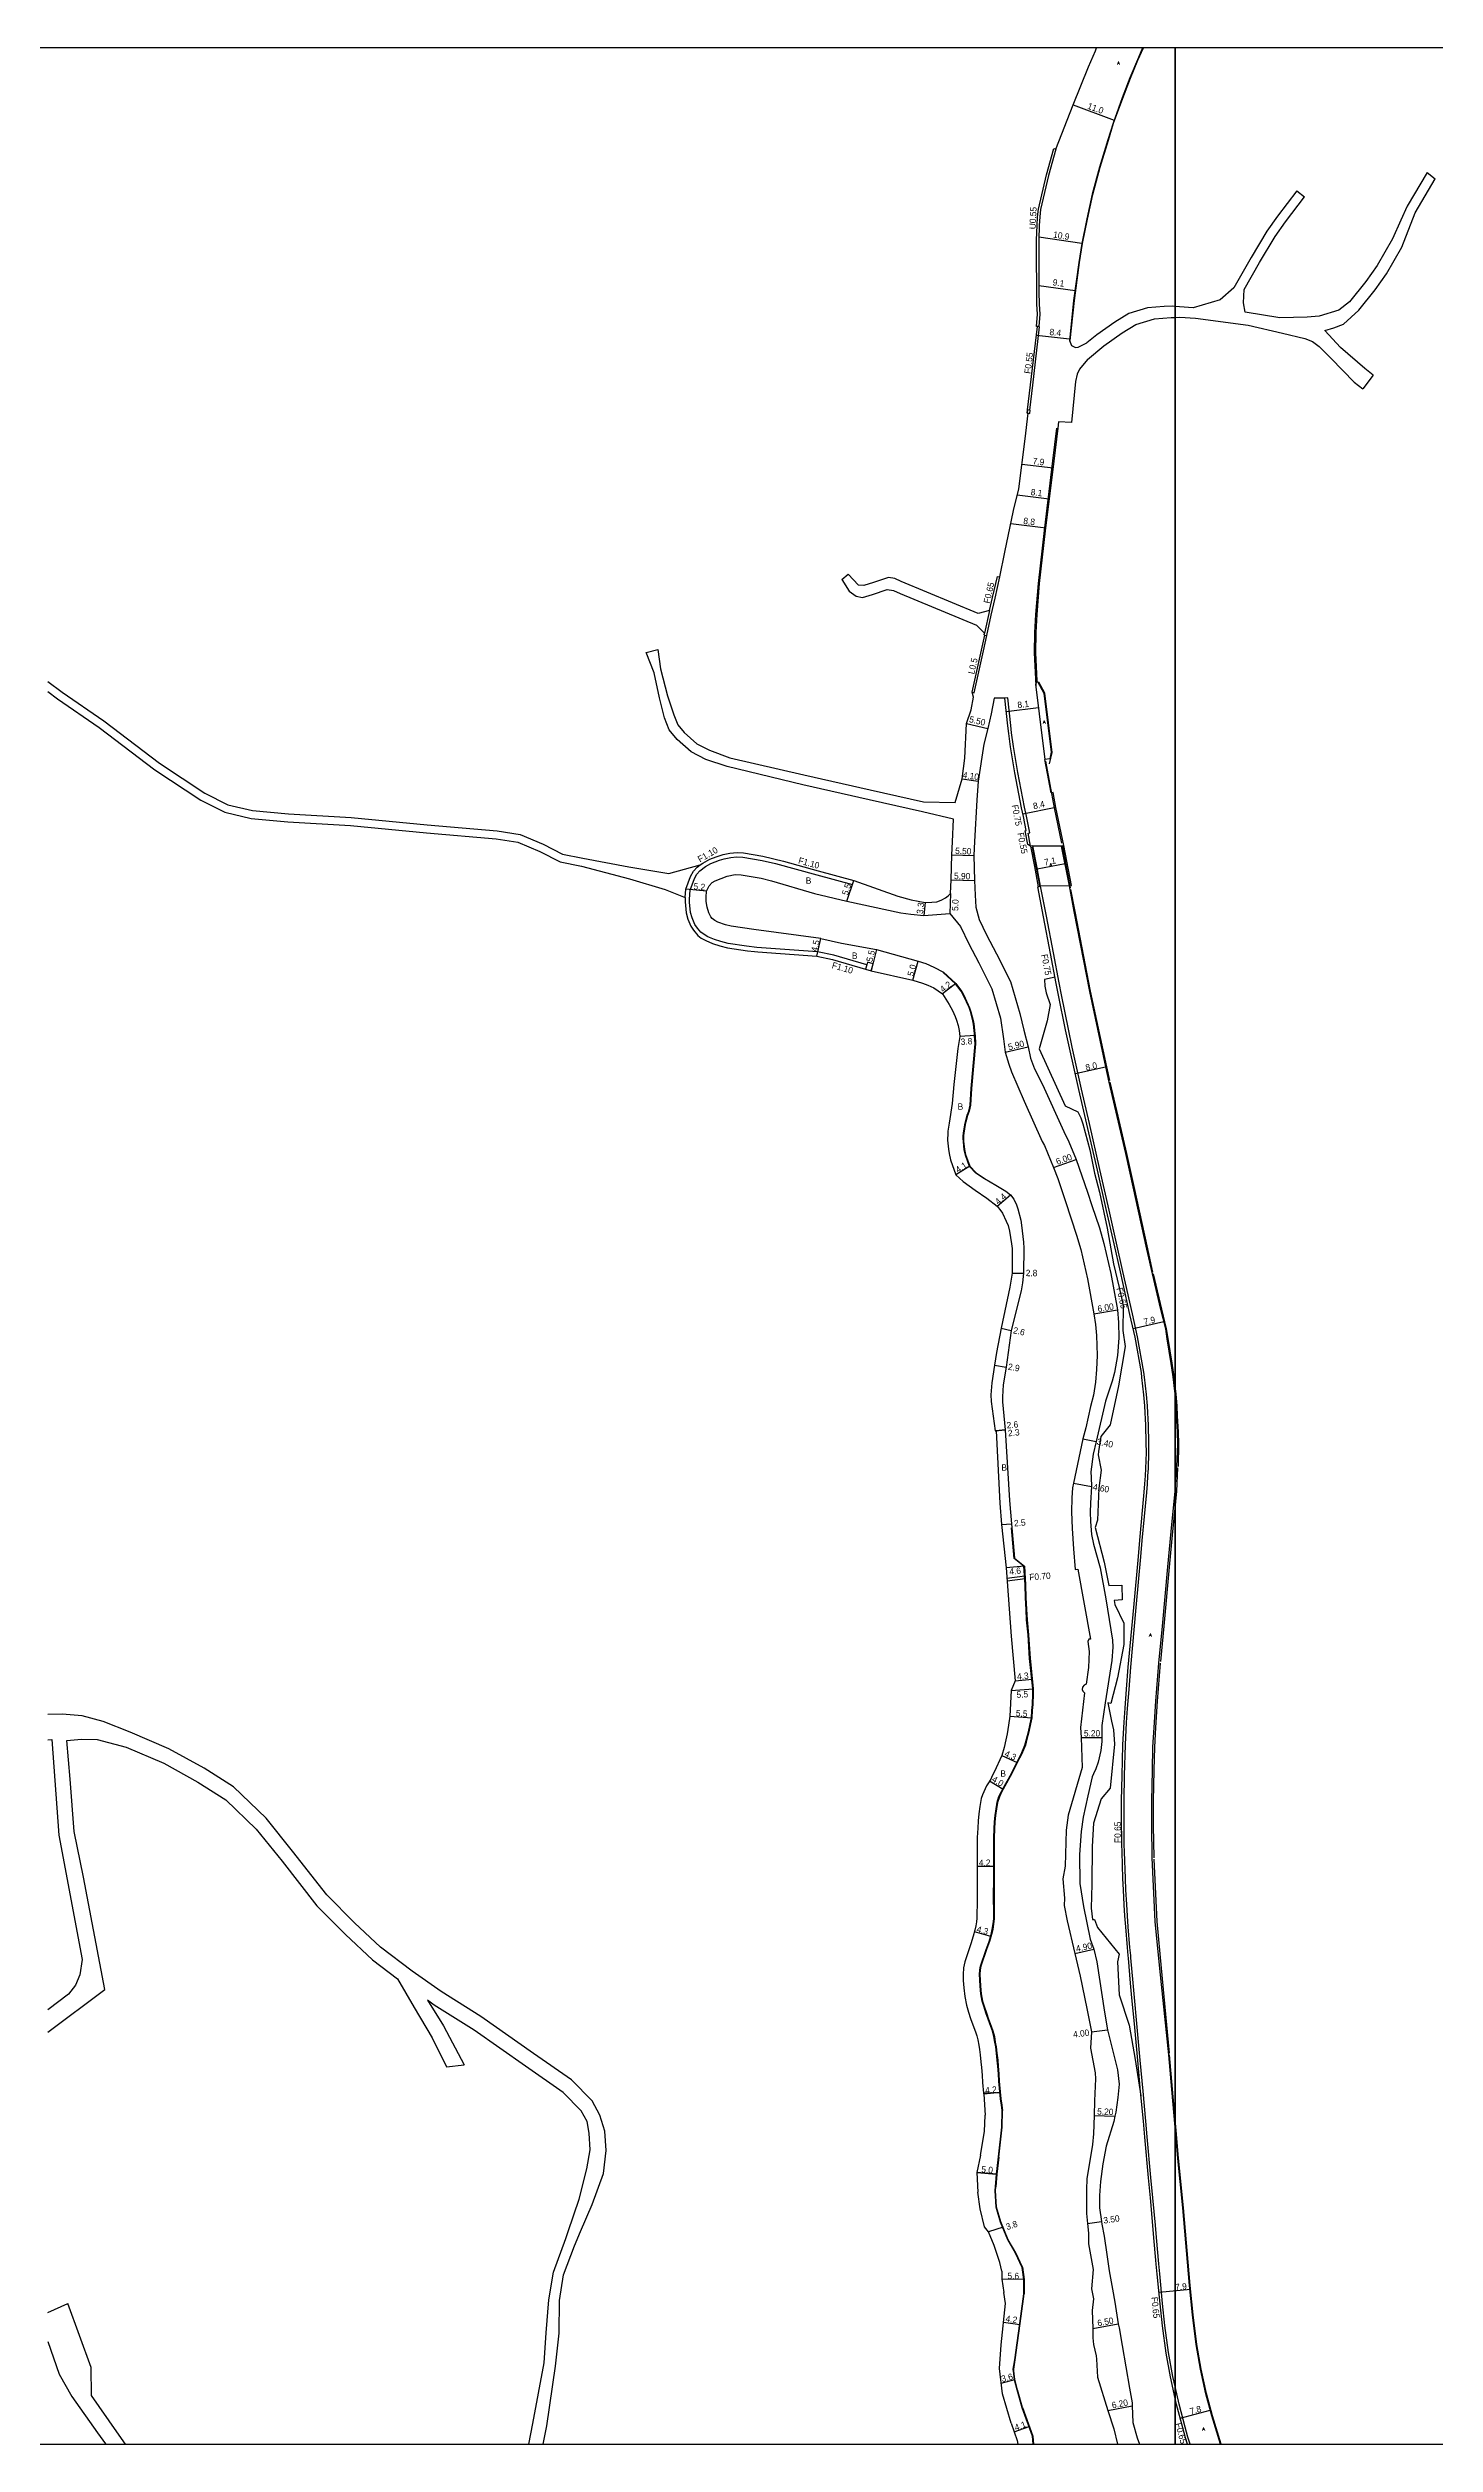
# Model space of a CAD drawing. Header units: metres. Extents: x -16000 to -12000, y -93000 to -90000.
# Drawn here: x -13082 to -12735, y -91800 to -91200 of the extents above; entities that cross this region are included whole.
import ezdxf

# ---------------------------------------------------------------- set-up
doc = ezdxf.new("R2010")
doc.units = ezdxf.units.M
doc.header["$LTSCALE"] = 2.5
for name, color, linetype in [('その他', 7, 'Continuous'), ('側溝・桝', 7, 'Continuous'), ('図郭', 7, 'Continuous'), ('幅員', 7, 'Continuous'), ('歩道・分離帯・安全施設', 7, 'Continuous'), ('舗装', 7, 'Continuous'), ('道路', 7, 'Continuous')]:
    doc.layers.add(name, color=color, linetype=linetype)
doc.styles.get("Standard").update_dxf_attribs({"font": ''})
doc.styles.add('YOKO_DECO', font='txt.shx', dxfattribs={"bigfont": 'extfont.shx'})
doc.styles.get('Standard').set_extended_font_data('@MS PGothic')

msp = doc.modelspace()

# ---------------------------------------------------------------- texts
at = {"layer": '側溝・桝'}
for s, rotation, p in [('U0.55', 87, (-12834.99, -91245.44)), ('F0.55', 83, (-12836.23, -91281.67)), ('F0.65', 77, (-12846.49, -91339.23)), ('L0.5', 77, (-12850.36, -91356.93)), ('F0.75', 281, (-12840.97, -91389.66)), ('F0.55', 281, (-12839.54, -91396.64)), ('F1.10', 29.55656, (-12919.03, -91404)), ('F1.10', 344.54557, (-12894.54, -91404.16)), ('F0.75', 281, (-12833.56, -91427.09)), ('F1.10', 343.90999, (-12886.12, -91430.38)), ('F0.65', 283, (-12814.76, -91510.61)), ('F0.70', 4.27808, (-12836.49, -91583.72)), ('F0.65', 90, (-12813.62, -91649.49)), ('F0.65', 276, (-12806.01, -91763.23)), ('F0.65', 285, (-12800.03, -91794.91))]:
    msp.add_text(s, height=1.6, rotation=rotation, dxfattribs=at).set_placement(p)
at = {"layer": '幅員'}
for s, rotation, p in [('11.0', 340, (-12822.14, -91215.18)), ('10.9', 351, (-12830.66, -91247.47)), ('9.1', 352, (-12830.77, -91259.43)), ('8.4', 354, (-12831.55, -91271.88)), ('7.9', 353, (-12835.78, -91304.2)), ('8.1', 353, (-12836.27, -91311.96)), ('8.8', 353, (-12838.11, -91319.17)), ('5.50', 346.73161, (-12851.72, -91368.82)), ('8.1', 7, (-12839.42, -91365.34)), ('4.10', 352.5534, (-12853.3, -91382.83)), ('8.4', 12, (-12835.42, -91390.68)), ('5.50', 357.48608, (-12855.16, -91401.81)), ('7.1', 11, (-12832.63, -91404.74)), ('5.2', 354.79082, (-12920.7, -91410.69)), ('5.5', 71.44696, (-12882.03, -91412.32)), ('5.90', 358.60679, (-12855.42, -91408.12)), ('3.3', 83.10048, (-12863.21, -91416.96)), ('5.0', 87.93428, (-12854.35, -91416.12)), ('4.5', 77.26801, (-12889.67, -91426.43)), ('5.5', 76.2789, (-12875.86, -91428.98)), ('5.0', 74.78118, (-12865.59, -91432.57)), ('4.2', 37.44862, (-12858.17, -91436.6)), ('3.8', 4.35827, (-12853.67, -91449.69)), ('5.90', 13.71817, (-12841.65, -91451)), ('8.0', 13, (-12822.26, -91456.13)), ('4.1', 31.81038, (-12854.43, -91481.76)), ('6.00', 19.69046, (-12829.53, -91479.71)), ('4.4', 40.78957, (-12844.3, -91489.78)), ('2.8', 359.54393, (-12837.45, -91507.55)), ('6.00', 9.206, (-12819.32, -91516.54)), ('7.9', 13, (-12807.71, -91519.82)), ('2.6', 347.52035, (-12840.71, -91521.83)), ('2.9', 350.65562, (-12841.98, -91530.97)), ('2.6', 5.65667, (-12842.15, -91545.71)), ('2.3', 5.65667, (-12841.82, -91547.68)), ('3.40', 347.92395, (-12819.74, -91549.7)), ('4.60', 350.03048, (-12820.71, -91561.06)), ('2.5', 4.82585, (-12840.31, -91570.23)), ('4.6', 5.8691, (-12841.47, -91582.34)), ('4.3', 5.96557, (-12839.54, -91608.64)), ('5.5', 3.74519, (-12839.7, -91613.17)), ('5.5', 355.87692, (-12839.97, -91617.73)), ('5.20', 0.16937, (-12822.87, -91622.82)), ('4.3', 335.04081, (-12842.93, -91627.68)), ('4.0', 329.18034, (-12846.09, -91633.97)), ('4.2', 359.82512, (-12849.18, -91655.22)), ('4.3', 345.10777, (-12849.87, -91671.77)), ('4.90', 12.84809, (-12824.68, -91676.79)), ('4.00', 7.61888, (-12825.47, -91698.25)), ('4.2', 4.77213, (-12847.54, -91712.23)), ('5.20', 357.84412, (-12819.58, -91717.49)), ('5.0', 355, (-12848.62, -91731.96)), ('3.8', 18.10509, (-12842.1, -91746.43)), ('3.50', 8.4358, (-12817.87, -91744.82)), ('5.6', 359, (-12842.03, -91758.67)), ('7.9', 5, (-12799.94, -91761.52)), ('4.2', 352, (-12842.57, -91769.35)), ('6.50', 10.24051, (-12819.35, -91770.53)), ('3.6', 14, (-12843.34, -91784.49)), ('6.20', 11.11141, (-12815.72, -91791.1)), ('7.8', 15, (-12796.13, -91792.64)), ('4.1', 20, (-12839.91, -91796.69))]:
    msp.add_text(s, height=1.6, rotation=rotation, dxfattribs=at).set_placement(p)
at = {"layer": '舗装', "style": 'YOKO_DECO'}
for p in [(-12814.48, -91204.19, 248.82), (-12833.08, -91369.14, 243.51), (-12831.44, -91404.88, 243.08), (-12806.52, -91597.82, 239.98), (-12793.17, -91796.58, 236.85)]:
    msp.add_text('A', height=0.75, dxfattribs=at).set_placement(p)
at = {"layer": '舗装'}
for p in [(-12892.53, -91409.29), (-12880.97, -91428.1), (-12854.49, -91465.88), (-12843.53, -91556.25), (-12843.79, -91632.89)]:
    msp.add_text('B', height=1.6, dxfattribs=at).set_placement(p)

# ---------------------------------------------------------------- linework, layer by layer
at = {"layer": 'その他', "flags": 128}
msp.add_lwpolyline([(-12830.1, -91432.66), (-12832.78, -91433.25), (-12832.67, -91434.95), (-12832.67, -91434.95), (-12832.36, -91436.59), (-12831.33, -91439.56), (-12832.04, -91443.58), (-12834.11, -91450.65), (-12827.56, -91464.91), (-12824.42, -91466.44), (-12823.64, -91467.89), (-12823.13, -91469.38), (-12821.41, -91475.96), (-12820.22, -91481.74), (-12818.98, -91486.5), (-12817.06, -91495.52), (-12815.45, -91504.47), (-12814, -91510.37), (-12813.28, -91513.77), (-12813.07, -91515.19), (-12813.1, -91521.19), (-12812.57, -91525.15), (-12814.22, -91535.04), (-12816.32, -91544.76), (-12818.63, -91547.72), (-12819.18, -91551.42), (-12819.28, -91552.29), (-12818.57, -91556.09), (-12819.1, -91560.64), (-12819.48, -91568.61), (-12820.05, -91570.45), (-12817.82, -91579.17), (-12816.66, -91585.04), (-12813.37, -91584.9), (-12813.29, -91588.58), (-12815.32, -91588.73), (-12815.14, -91589.79), (-12812.86, -91594.42), (-12812.88, -91599.79), (-12814.47, -91608.11), (-12816.15, -91614.6), (-12816.88, -91614.36), (-12815.95, -91618.97), (-12815.42, -91621.12), (-12815.21, -91624.72), (-12816.3, -91635.74), (-12818.59, -91638.39), (-12820.46, -91644.5), (-12820.84, -91650.33), (-12820.86, -91659.79), (-12821.05, -91665.77), (-12820.73, -91668.66), (-12820.19, -91668.61), (-12819.5, -91670.67), (-12814.06, -91677.29), (-12814.46, -91679.28), (-12814.08, -91687.5), (-12811.55, -91695.14), (-12810.03, -91703.74), (-12808.59, -91712.78)], dxfattribs=at)
at = {"layer": '側溝・桝'}
for points in [[(-12829.87, -91225.32), (-12831.7, -91231.92), (-12833.73, -91240.46), (-12833.93, -91242.33), (-12834.04, -91244.48), (-12834.18, -91248.03), (-12834.18, -91251.5), (-12834.14, -91261.09), (-12834.11, -91264.13), (-12833.93, -91266.65), (-12834.19, -91269.78), (-12834.53, -91269.74)], [(-12836.43, -91290.67), (-12835.67, -91284.44), (-12833.99, -91269.8), (-12834.19, -91269.78)], [(-12847.71, -91347.02), (-12847.22, -91347.13), (-12846.08, -91342.01), (-12845.12, -91337.8), (-12843.89, -91332.48), (-12843.93, -91332.47)], [(-12846.49, -91340.88), (-12847.75, -91346.52)], [(-12850.87, -91361.36), (-12850.38, -91361.47), (-12848.04, -91350.93), (-12847.22, -91347.13)], [(-12836.26, -91399.9), (-12836.86, -91396.66), (-12836.4, -91396.58), (-12837.29, -91392.33), (-12837.74, -91390.15), (-12839.43, -91381.42), (-12840.13, -91377.39), (-12840.51, -91374.93), (-12840.97, -91371.53), (-12841.2, -91369.69), (-12841.91, -91362.76), (-12842.65, -91362.83)], [(-12877.26, -91429.6), (-12885.53, -91427.21), (-12889.63, -91426.31), (-12904.81, -91425.23), (-12907.39, -91424.93), (-12911.94, -91424.23), (-12913.85, -91423.76), (-12915.42, -91423.24), (-12917.04, -91422.55), (-12917.98, -91422.03), (-12918.79, -91421.44), (-12919.68, -91420.43), (-12920.31, -91419.47), (-12921.03, -91417.79), (-12921.39, -91416.47), (-12921.62, -91413.91), (-12921.66, -91413.13), (-12921.46, -91410.92), (-12920.4, -91407.95), (-12919.81, -91406.89), (-12919.09, -91406.04), (-12917.66, -91404.96), (-12916.32, -91404.24), (-12914.17, -91403.41), (-12912.99, -91403.05), (-12911.32, -91402.69), (-12909.86, -91402.58), (-12908.27, -91402.65), (-12903.48, -91403.5), (-12900.13, -91404.22), (-12889.75, -91407.09), (-12880.83, -91409.51), (-12880.48, -91408.47)], [(-12922.73, -91412.7), (-12922.54, -91410.68), (-12921.4, -91407.5), (-12920.68, -91406.18), (-12919.76, -91405.17), (-12918.97, -91404.57)], [(-12800, -91785.62), (-12800.56, -91783.04), (-12801.66, -91777.11), (-12802.59, -91770.27), (-12803.15, -91764.83), (-12803.86, -91757.38), (-12804.11, -91754.86), (-12804.69, -91748.28), (-12804.98, -91745.18), (-12805.6, -91738.32), (-12806.07, -91733.25), (-12806.99, -91723.06), (-12807.35, -91719.13), (-12808.04, -91711.65), (-12808.76, -91703.89), (-12809.61, -91694.68), (-12810.2, -91688.2), (-12810.54, -91684.49), (-12811.1, -91678.24), (-12811.16, -91677.64), (-12811.35, -91675.62), (-12811.78, -91670.48), (-12811.96, -91667.71), (-12812.15, -91664.92), (-12812.35, -91661.2), (-12812.49, -91658.37), (-12812.7, -91651.68), (-12812.77, -91649.83), (-12812.83, -91643.03), (-12812.82, -91638.87), (-12812.69, -91632.55), (-12812.46, -91624.93), (-12812.18, -91619.29), (-12811.94, -91615.78), (-12811.56, -91611.05), (-12811.12, -91605.46), (-12809.76, -91590.56), (-12808.61, -91577.82), (-12808.24, -91573.74), (-12807.14, -91561.73), (-12806.96, -91559.61), (-12806.82, -91557.54), (-12806.71, -91555.71), (-12806.6, -91551.75), (-12806.61, -91549.28), (-12806.73, -91544.84), (-12806.79, -91543.29), (-12806.87, -91541.76), (-12806.98, -91539.99), (-12807.21, -91537.18), (-12807.7, -91532.85), (-12807.86, -91531.57), (-12809.43, -91522.72), (-12810.73, -91517.01), (-12813.12, -91506.36), (-12814.72, -91499.33), (-12816.58, -91490.99), (-12818.89, -91480.87), (-12821.51, -91469.35), (-12823.5, -91460.69), (-12825.79, -91450.22), (-12826.72, -91445.74), (-12828.47, -91437.07), (-12829.06, -91434.13), (-12830.49, -91426.63), (-12832.27, -91417.42), (-12833.72, -91409.92)], [(-12837.64, -91582.64), (-12842.16, -91583.24)], [(-12837.6, -91583.34), (-12842.11, -91583.94)], [(-12796.27, -91800), (-12796.81, -91798.25), (-12797.51, -91795.78), (-12799.05, -91789.97), (-12800, -91785.62)]]:
    msp.add_lwpolyline(points, dxfattribs=at)
for points in [[(-12837.12, -91291.43), (-12836.44, -91291.51), (-12836.33, -91290.68), (-12837.02, -91290.59)], [(-12876.13, -91431.07), (-12875.64, -91429.34), (-12877.07, -91428.92), (-12877.26, -91429.6), (-12877.56, -91430.65)]]:
    msp.add_lwpolyline(points, close=True, dxfattribs=at)
at = {"layer": '図郭'}
for points in [[(-13600, -91800), (-12800, -91800), (-12800, -91200), (-13600, -91200)], [(-12800, -91800), (-12000, -91800), (-12000, -91200), (-12800, -91200)]]:
    msp.add_lwpolyline(points, close=True, dxfattribs=at)
at = {"layer": '幅員'}
for points in [[(-12825.59, -91214.28), (-12815.3, -91218.06)], [(-12834.15, -91247.28), (-12823.39, -91248.91)], [(-12834.15, -91259.48), (-12825.09, -91260.73)], [(-12834.78, -91271.94), (-12826.46, -91272.83)], [(-12838.43, -91304.21), (-12830.61, -91305.17)], [(-12839.58, -91311.9), (-12831.56, -91312.89)], [(-12841.2, -91319.1), (-12832.45, -91320.18)], [(-12842.31, -91366.14), (-12834.28, -91365.18)], [(-12852.32, -91369.15), (-12846.97, -91370.42)], [(-12853.39, -91383.04), (-12849.32, -91383.57)], [(-12838.16, -91391.82), (-12829.9, -91390.1)], [(-12855.92, -91402.02), (-12850.43, -91402.26)], [(-12882.23, -91413.68), (-12880.48, -91408.47)], [(-12856.14, -91408.35), (-12850.24, -91408.49)], [(-12834.57, -91405.56), (-12827.59, -91404.2)], [(-12917.36, -91411.15), (-12922.54, -91410.68)], [(-12862.59, -91413.96), (-12862.99, -91417.24)], [(-12856.25, -91411.71), (-12856.44, -91416.71)], [(-12889.79, -91427.4), (-12888.8, -91423.01)], [(-12874.83, -91425.72), (-12876.13, -91431.07)], [(-12865.73, -91433.46), (-12864.42, -91428.64)], [(-12854.96, -91434.3), (-12858.3, -91436.86)], [(-12850.14, -91447.25), (-12853.93, -91447.54)], [(-12842.6, -91451.49), (-12836.87, -91450.09)], [(-12817.16, -91455.1), (-12825, -91456.87)], [(-12851.45, -91480.01), (-12854.93, -91482.17)], [(-12830.5, -91480.32), (-12824.85, -91478.3)], [(-12844.56, -91490.05), (-12841.23, -91487.17)], [(-12840.84, -91506.79), (-12838.04, -91506.81)], [(-12820.39, -91516.97), (-12814.47, -91516.01)], [(-12843.61, -91520.59), (-12841.07, -91521.15)], [(-12802.84, -91518.96), (-12810.54, -91520.71)], [(-12845.24, -91529.83), (-12842.38, -91530.3)], [(-12845.14, -91546.32), (-12842.56, -91546.07)], [(-12842.56, -91546.07), (-12844.85, -91546.29)], [(-12823.15, -91548.26), (-12819.83, -91548.98)], [(-12825.46, -91559.42), (-12820.93, -91560.22)], [(-12843.48, -91569.74), (-12840.99, -91569.53)], [(-12837.79, -91580.13), (-12842.37, -91580.6)], [(-12841.05, -91611.27), (-12835.56, -91610.91)], [(-12840.09, -91608.89), (-12835.82, -91608.44)], [(-12841.4, -91617.75), (-12835.92, -91618.15)], [(-12823.59, -91623.07), (-12818.39, -91623.06)], [(-12843.47, -91627.54), (-12839.57, -91629.36)], [(-12846.48, -91633.91), (-12843.06, -91636)], [(-12845.37, -91655.36), (-12849.57, -91655.36)], [(-12846.18, -91672.92), (-12850.31, -91671.76)], [(-12825.16, -91677.16), (-12820.38, -91676.07)], [(-12820.95, -91696.79), (-12816.99, -91696.26)], [(-12843.79, -91711.99), (-12847.97, -91712.39)], [(-12820.31, -91717.72), (-12815.11, -91717.91)], [(-12844.68, -91732.39), (-12849.66, -91731.96)], [(-12849.66, -91731.96), (-12844.77, -91732.38)], [(-12849.66, -91731.96), (-12844.68, -91732.39)], [(-12821.96, -91744.77), (-12818.5, -91744.26)], [(-12796.17, -91761.3), (-12804.05, -91762.05)], [(-12842.99, -91769.46), (-12838.88, -91770.02)], [(-12820.65, -91771.02), (-12814.26, -91769.86)], [(-12843.61, -91784.71), (-12840.14, -91783.86)], [(-12816.87, -91791.58), (-12810.78, -91790.39)], [(-12798.77, -91793.52), (-12791.21, -91791.51)], [(-12840.36, -91796.96), (-12836.55, -91795.57)]]:
    msp.add_lwpolyline(points, dxfattribs=at)
at = {"layer": '幅員', "flags": 128}
for points in [[(-12843.12, -91745.7), (-12846.74, -91746.86)], [(-12837.85, -91758.8), (-12843.44, -91758.68)]]:
    msp.add_lwpolyline(points, dxfattribs=at)
at = {"layer": '歩道・分離帯・安全施設'}
for points in [[(-12826.33, -91273.26), (-12825.27, -91263.26), (-12823.96, -91253.75), (-12823.23, -91248.97), (-12821.98, -91242.85), (-12820.61, -91236.67), (-12818.82, -91229.89), (-12816.74, -91223.07), (-12815.42, -91218.88), (-12813.1, -91212.57), (-12811.22, -91207.58), (-12809.34, -91203.07), (-12807.98, -91200)], [(-12834.82, -91359.61), (-12835.21, -91351.46), (-12835.14, -91346.4), (-12834.93, -91341.88), (-12834.28, -91334.1), (-12832.78, -91320.87), (-12830.63, -91303.42), (-12829.62, -91295.23)], [(-12834.57, -91358.58), (-12834.98, -91359.28), (-12834.09, -91366.77), (-12832.62, -91378.16)], [(-12834.57, -91358.58), (-12834.98, -91359.28), (-12834.09, -91366.77), (-12832.62, -91378.16)], [(-12831.53, -91379.24), (-12830.81, -91376.39), (-12832.67, -91361.53), (-12834.17, -91358.81)], [(-12828.4, -91399.09), (-12830.23, -91390.32), (-12832.43, -91378.62)], [(-12835.87, -91400.17), (-12833.91, -91410.04)], [(-12826.2, -91410.34), (-12828.27, -91399.7)], [(-12816.42, -91458.55), (-12817.16, -91455.1), (-12821.22, -91436.2), (-12825.09, -91416.24), (-12826.12, -91410.73)], [(-12850.29, -91446.75), (-12850.43, -91445.32), (-12850.55, -91444.46), (-12850.73, -91443.58), (-12851.23, -91441.53), (-12851.64, -91440.31), (-12852.91, -91437.46), (-12853.63, -91436.21), (-12855.04, -91434.37), (-12858.1, -91431.48)], [(-12841.3, -91487.24), (-12842.46, -91486.34), (-12844.97, -91484.87), (-12847.8, -91483.2), (-12849.93, -91481.74), (-12851.54, -91480.07), (-12852.53, -91477.23), (-12852.85, -91475.82), (-12853.07, -91473.9), (-12853.12, -91473.09), (-12853.11, -91472.44), (-12853.05, -91471.74), (-12852.72, -91469.63), (-12852.57, -91468.87), (-12852.12, -91467.27), (-12851.71, -91466.2), (-12851.39, -91464.74), (-12851.12, -91460.58), (-12850.09, -91449.41), (-12850.24, -91447.26), (-12850.29, -91446.75)], [(-12805.58, -91506.58), (-12806.88, -91500.72), (-12808.95, -91491.22), (-12810.3, -91485.12), (-12812.16, -91476.82), (-12814.31, -91467.52), (-12816.32, -91458.95)], [(-12800, -91535.01), (-12800.01, -91534.93), (-12800.29, -91532.71), (-12800.74, -91529.35), (-12801.75, -91523.19), (-12802.16, -91520.72), (-12803.37, -91515.83), (-12805.45, -91506.94)], [(-12799.18, -91555.18), (-12799.13, -91549.57), (-12799.19, -91546.51), (-12799.41, -91542.49), (-12799.55, -91540), (-12799.78, -91537.02), (-12800, -91535.01)], [(-12800, -91565.69), (-12799.58, -91561.41), (-12799.33, -91555.55)], [(-12803.63, -91604.08), (-12802.74, -91595.22), (-12801.41, -91580.41), (-12800.58, -91571.53), (-12800, -91565.69)], [(-12843.35, -91716.51), (-12843.54, -91715.16), (-12843.74, -91713.53), (-12843.91, -91711.78), (-12844.16, -91709.12), (-12844.29, -91707.28), (-12844.47, -91705.35), (-12844.57, -91703.89), (-12844.76, -91702.13), (-12844.93, -91700.55), (-12845.15, -91699.36), (-12845.4, -91697.94), (-12845.75, -91696.56), (-12846.15, -91695.41), (-12846.83, -91693.61), (-12847.4, -91692.05), (-12847.88, -91690.63), (-12848.33, -91689.11), (-12848.67, -91687.3), (-12848.88, -91685.37), (-12848.98, -91683.77), (-12849, -91682.44), (-12848.97, -91681.26), (-12848.76, -91680.33), (-12847.36, -91676.12), (-12846.63, -91674.15), (-12846.13, -91672.39), (-12845.81, -91671.12), (-12845.58, -91669.75), (-12845.47, -91668.48), (-12845.47, -91666.34), (-12845.49, -91663.62), (-12845.47, -91657.71), (-12845.47, -91648.21), (-12845.34, -91645.97), (-12845.25, -91644.2), (-12845.1, -91642.61), (-12844.89, -91640.95), (-12844.59, -91639.3), (-12844.15, -91637.88), (-12843.52, -91636.56), (-12843.15, -91635.95), (-12841.02, -91632.06), (-12839.66, -91629.31), (-12838.62, -91627.25), (-12837.64, -91625), (-12837.24, -91623.51), (-12836.78, -91621.63), (-12836.32, -91619.67), (-12836.02, -91618.14), (-12835.9, -91616.29), (-12835.79, -91614.77), (-12835.67, -91612.13), (-12835.66, -91610.91), (-12836.46, -91603.25), (-12836.86, -91597.38), (-12837.21, -91593.61), (-12837.35, -91590.98), (-12837.49, -91588.13), (-12837.61, -91584.88), (-12837.89, -91580.18), (-12840.37, -91578.24), (-12841, -91570.54)], [(-12805.29, -91653.22), (-12805.44, -91645.14), (-12805.41, -91639.04), (-12805.26, -91631.23), (-12805.13, -91625.48), (-12804.83, -91620.58), (-12804.42, -91614), (-12803.67, -91604.47)], [(-12801.45, -91702.13), (-12803.48, -91680.85), (-12804.53, -91669.12), (-12805.29, -91653.57)], [(-12800, -91718.76), (-12800.68, -91711.17), (-12801.42, -91702.56)], [(-12844.27, -91728.11), (-12843.43, -91720.68), (-12843.35, -91716.51)], [(-12788.51, -91800), (-12790.67, -91792.89), (-12792.13, -91787.37), (-12793.5, -91781.24), (-12794.61, -91775.07), (-12795.51, -91767.62), (-12796.28, -91760.31), (-12797.94, -91740.86), (-12799.17, -91728.43), (-12799.76, -91721.46), (-12800, -91718.76)], [(-12845.05, -91735.59), (-12844.77, -91732.38), (-12844.27, -91728.11)], [(-12838.33, -91755.76), (-12839.98, -91752.2), (-12841.9, -91748.89), (-12843.76, -91744.41), (-12844.88, -91740.7), (-12845.14, -91736.53), (-12845.04, -91735.59)], [(-12837.95, -91762.4), (-12837.95, -91758.81), (-12838.33, -91755.76)], [(-12838.35, -91790.89), (-12839.62, -91786.43), (-12840.24, -91783.89), (-12840.54, -91781.65), (-12840.55, -91781.5), (-12840.55, -91781.26), (-12840.18, -91778.9), (-12838.7, -91767.98), (-12837.95, -91762.4)], [(-12835.56, -91800), (-12835.67, -91798.94), (-12835.77, -91798.01), (-12838.35, -91790.89)]]:
    msp.add_lwpolyline(points, dxfattribs=at)
at = {"layer": '舗装'}
for points in [[(-12828.45, -91399.84), (-12835.7, -91399.79)], [(-12826.49, -91409.81), (-12833.72, -91409.92)], [(-12848.01, -91712.03), (-12843.79, -91711.98)]]:
    msp.add_lwpolyline(points, dxfattribs=at)
at = {"layer": '道路'}
for points in [[(-12843.93, -91332.47), (-12842.68, -91326.23), (-12840.52, -91315.84), (-12839.21, -91310.38), (-12837.62, -91297.85), (-12836.87, -91291.46), (-12837.12, -91291.43), (-12837.02, -91290.59), (-12836.97, -91290.6), (-12836.21, -91284.38), (-12834.53, -91269.74), (-12834.73, -91269.72), (-12834.47, -91266.64), (-12834.65, -91264.15), (-12834.68, -91261.09), (-12834.72, -91251.5), (-12834.72, -91248.02), (-12834.58, -91244.45), (-12834.47, -91242.29), (-12834.26, -91240.35), (-12832.23, -91231.79), (-12830.39, -91225.17), (-12829.87, -91225.32), (-12825.59, -91214.28), (-12821.7, -91204.77), (-12820.01, -91200.69), (-12819.71, -91200)], [(-12808.17, -91200), (-12809.49, -91203.01), (-12811.37, -91207.52), (-12813.26, -91212.52), (-12815.58, -91218.82), (-12816.9, -91223.02), (-12818.98, -91229.84), (-12820.78, -91236.63), (-12822.15, -91242.81), (-12823.4, -91248.94), (-12824.12, -91253.73), (-12825.44, -91263.24), (-12826.5, -91273.24)], [(-12769.56, -91235.81), (-12774.38, -91242.09), (-12777.05, -91245.86), (-12781.01, -91252.52), (-12785.34, -91260.11), (-12788.77, -91263.04), (-12795.54, -91265.05), (-12796.68, -91264.96), (-12800, -91264.74)], [(-12736.89, -91231.16), (-12741.91, -91239.62), (-12743.47, -91243.13), (-12745.56, -91247.77), (-12749.44, -91254.51), (-12752.26, -91258.51), (-12756.32, -91263.61), (-12759.04, -91265.68), (-12763.98, -91267.14), (-12766.93, -91267.46), (-12773.78, -91267.61), (-12782.51, -91266.18), (-12782.91, -91263.85), (-12782.75, -91260.51), (-12778.89, -91253.75), (-12775, -91247.2), (-12772.41, -91243.55), (-12767.61, -91237.3)], [(-12769.56, -91235.81), (-12767.61, -91237.3)], [(-12750.43, -91281.96), (-12752.52, -91280.25), (-12758.59, -91274.98), (-12762.51, -91270.79), (-12760.26, -91270.05), (-12757.85, -91269.16), (-12754.01, -91265.69), (-12749.95, -91260.59), (-12747.12, -91256.58), (-12743.25, -91249.85), (-12739.94, -91241.26), (-12734.92, -91232.8)], [(-12736.89, -91231.16), (-12734.92, -91232.8)], [(-12800, -91264.74), (-12800.58, -91264.7), (-12802.76, -91264.73), (-12806.96, -91265.1), (-12811.61, -91266.48), (-12815.09, -91268.63), (-12819.64, -91271.88), (-12822.12, -91273.81)], [(-12821.97, -91277.99), (-12817.87, -91274.63), (-12813.32, -91271.38), (-12809.85, -91269.24), (-12805.19, -91267.85), (-12800.99, -91267.48), (-12800, -91267.47)], [(-12800, -91267.47), (-12798.81, -91267.45), (-12794.91, -91267.71), (-12781.73, -91269.39), (-12773.13, -91271.45), (-12767.5, -91272.77), (-12765.62, -91273.52), (-12763.97, -91274.74), (-12760.97, -91277.73), (-12755.22, -91283.69), (-12753.05, -91285.36)], [(-12821.97, -91277.99), (-12823.95, -91280.41), (-12824.57, -91281.72), (-12824.99, -91283.5), (-12826, -91293.8), (-12829.22, -91293.62), (-12829.38, -91295.25)], [(-12829.38, -91295.25), (-12830.4, -91303.44), (-12832.54, -91320.89), (-12834.05, -91334.12), (-12834.69, -91341.89), (-12834.9, -91346.41), (-12834.97, -91351.46), (-12834.63, -91358.48), (-12834.57, -91358.58), (-12834.53, -91358.64), (-12832.89, -91361.59), (-12831.04, -91376.38), (-12831.44, -91377.99), (-12832.62, -91378.16)], [(-12883.52, -91333.12), (-12881.92, -91331.74)], [(-12846.49, -91340.88), (-12849.38, -91341.59), (-12868.61, -91333.65), (-12870.26, -91332.89), (-12871.82, -91332.6), (-12875.54, -91333.9), (-12878.02, -91334.63), (-12879.32, -91334.53), (-12881.92, -91331.74)], [(-12883.52, -91333.12), (-12881.69, -91336.05), (-12879.88, -91337.27), (-12878.32, -91337.64), (-12875.83, -91336.9), (-12872.11, -91335.61), (-12870.55, -91335.9), (-12868.9, -91336.65), (-12849.79, -91344.54), (-12847.75, -91346.52)], [(-12846.49, -91340.88), (-12845.76, -91337.65), (-12844.53, -91332.33), (-12843.93, -91332.47)], [(-12850.87, -91361.36), (-12848.52, -91350.82), (-12847.71, -91347.02), (-12847.86, -91346.99), (-12847.75, -91346.52)], [(-12932.54, -91351.37), (-12929.57, -91350.62)], [(-12855.5, -91393.12), (-12863.31, -91391.27), (-12876.67, -91388.27), (-12893.24, -91384.54), (-12912.2, -91379.91), (-12917.6, -91378.2), (-12921.21, -91376.3), (-12924.76, -91373.17), (-12926.74, -91370.79), (-12927.95, -91367.77), (-12929.18, -91362.74), (-12930.52, -91356.47), (-12932.54, -91351.37)], [(-12929.57, -91350.62), (-12928.89, -91355.5), (-12927.13, -91362.26), (-12925.56, -91367.01), (-12924.56, -91369.49), (-12922.96, -91371.43), (-12919.78, -91374.23), (-12916.63, -91375.88), (-12911.59, -91377.77), (-12892.99, -91382.03), (-12876.43, -91385.76), (-12863.07, -91388.76), (-12855.12, -91388.97)], [(-13082.33, -91358.69), (-13078.78, -91361.36), (-13068.33, -91368.51), (-13054.42, -91379.1), (-13043.08, -91386.62), (-13037.31, -91389.51), (-13031.12, -91390.96), (-13022.08, -91391.82), (-13006.43, -91392.71), (-12987.34, -91394.53), (-12969.81, -91396.04), (-12964.07, -91396.95), (-12958.31, -91399.4), (-12953.43, -91401.86), (-12948.35, -91402.89), (-12936.86, -91405.04), (-12926.81, -91406.76), (-12918.97, -91404.57)], [(-13082.33, -91361.19), (-13079.95, -91362.99), (-13069.5, -91370.14), (-13055.58, -91380.73), (-13044.08, -91388.36), (-13038, -91391.4), (-13031.45, -91392.94), (-13022.24, -91393.82), (-13006.57, -91394.7), (-12987.55, -91396.52), (-12970.06, -91398.03), (-12964.62, -91398.89), (-12959.15, -91401.21), (-12954.09, -91403.77), (-12948.71, -91404.85), (-12936.7, -91408.04), (-12927.76, -91410.74), (-12922.73, -91412.7)], [(-12851.12, -91365.77), (-12850.55, -91362.58), (-12850.87, -91361.36)], [(-12855.12, -91388.97), (-12853.39, -91383.04), (-12852.67, -91377.84), (-12852.32, -91369.15), (-12851.12, -91365.77)], [(-12846.14, -91366.76), (-12846.97, -91370.42), (-12847.9, -91374.35), (-12849.32, -91383.57), (-12849.73, -91388.36), (-12850.25, -91398.7), (-12850.43, -91402.26), (-12850.24, -91408.49), (-12850.14, -91412.14), (-12849.9, -91415.16)], [(-12804.82, -91753.96), (-12805.32, -91748.33), (-12805.61, -91745.24), (-12806.23, -91738.38), (-12806.7, -91733.31), (-12807.62, -91723.12), (-12807.98, -91719.18), (-12808.67, -91711.7), (-12809.39, -91703.94), (-12810.24, -91694.73), (-12810.83, -91688.26), (-12811.17, -91684.55), (-12811.73, -91678.3), (-12811.79, -91677.7), (-12811.98, -91675.68), (-12812.41, -91670.52), (-12812.59, -91667.75), (-12812.78, -91664.95), (-12812.98, -91661.23), (-12813.12, -91658.4), (-12813.33, -91651.71), (-12813.41, -91649.85), (-12813.46, -91643.04), (-12813.45, -91638.88), (-12813.32, -91632.55), (-12813.09, -91624.91), (-12812.81, -91619.26), (-12812.57, -91615.74), (-12812.19, -91611.01), (-12811.75, -91605.42), (-12810.39, -91590.51), (-12809.24, -91577.77), (-12808.86, -91573.69), (-12807.77, -91561.68), (-12807.59, -91559.57), (-12807.45, -91557.51), (-12807.34, -91555.69), (-12807.23, -91551.73), (-12807.25, -91549.28), (-12807.36, -91544.85), (-12807.42, -91543.31), (-12807.5, -91541.79), (-12807.61, -91540.03), (-12807.84, -91537.24), (-12808.33, -91532.91), (-12808.48, -91531.66), (-12810.05, -91522.84), (-12811.34, -91517.14), (-12813.74, -91506.49), (-12815.33, -91499.46), (-12817.2, -91491.12), (-12819.51, -91481), (-12822.12, -91469.48), (-12824.11, -91460.83), (-12826.46, -91450.37), (-12827.45, -91445.89), (-12829.2, -91437.22), (-12829.79, -91434.28), (-12831.22, -91426.77), (-12833, -91417.56), (-12834.45, -91410.07), (-12833.72, -91409.92), (-12834.7, -91404.88), (-12835.7, -91399.79), (-12836.26, -91399.9), (-12836.89, -91399.47), (-12837.62, -91396.05), (-12837.3, -91395.95), (-12838.02, -91392.48), (-12838.47, -91390.3), (-12840.16, -91381.56), (-12840.86, -91377.51), (-12841.25, -91375.04), (-12841.71, -91371.63), (-12841.94, -91369.77), (-12842.65, -91362.83), (-12845.32, -91362.81), (-12846.14, -91366.76)], [(-12800, -91537.34), (-12800.02, -91537.04), (-12800.25, -91534.96), (-12800.53, -91532.74), (-12800.98, -91529.39), (-12801.98, -91523.23), (-12802.39, -91520.77), (-12803.61, -91515.88), (-12805.68, -91506.99), (-12807.09, -91500.76), (-12809.16, -91491.27), (-12810.51, -91485.16), (-12812.37, -91476.87), (-12814.52, -91467.57), (-12816.53, -91458.99), (-12817.35, -91455.14), (-12821.41, -91436.24), (-12825.28, -91416.27), (-12826.49, -91409.81), (-12828.45, -91399.84), (-12827.89, -91399.72), (-12829.87, -91390.24), (-12830.58, -91386.45), (-12831.04, -91386.54), (-12832.62, -91378.16)], [(-12856.25, -91411.71), (-12856.14, -91408.35), (-12855.92, -91402.02), (-12855.81, -91398.81), (-12855.5, -91393.12)], [(-12918.97, -91404.57), (-12918.35, -91404.1), (-12916.59, -91403.16), (-12914.96, -91402.54), (-12913.26, -91401.98), (-12911.54, -91401.61), (-12909.69, -91401.49), (-12908.15, -91401.56), (-12903.3, -91402.41), (-12898.08, -91403.64), (-12889.46, -91406.03), (-12880.48, -91408.47), (-12869.49, -91412.36), (-12866.13, -91413.3), (-12862.59, -91413.96), (-12860.94, -91413.94), (-12859.68, -91413.78), (-12859.06, -91413.61), (-12858.44, -91413.36), (-12857.5, -91412.84), (-12856.86, -91412.35), (-12856.25, -91411.71)], [(-12888.8, -91423.01), (-12905.56, -91420.76), (-12911.22, -91419.89), (-12912.61, -91419.54), (-12914.52, -91418.9), (-12915.32, -91418.47), (-12915.99, -91417.96), (-12916.34, -91417.56), (-12916.78, -91416.54), (-12917.21, -91415.17), (-12917.45, -91413.77), (-12917.5, -91412.68), (-12917.36, -91411.15), (-12916.73, -91409.8), (-12916, -91408.97), (-12915.25, -91408.53), (-12912.26, -91407.39), (-12910.26, -91406.97), (-12908.75, -91407.04), (-12903.73, -91407.92), (-12901.14, -91408.54), (-12890.33, -91411.74), (-12882.23, -91413.68), (-12868.72, -91416.54), (-12866.23, -91416.95), (-12862.99, -91417.24), (-12856.44, -91416.71)], [(-12922.73, -91412.7), (-12922.74, -91413.84), (-12922.49, -91416.57), (-12922.07, -91418.18), (-12921.32, -91419.89), (-12920.68, -91420.95), (-12919.55, -91422.24), (-12918.7, -91422.9), (-12917.57, -91423.51), (-12915.9, -91424.24), (-12914.02, -91424.87), (-12912.18, -91425.31), (-12907.17, -91426.08), (-12905.38, -91426.29), (-12904.54, -91426.35), (-12889.79, -91427.4), (-12885.8, -91428.28), (-12877.56, -91430.65), (-12876.13, -91431.07), (-12865.73, -91433.46), (-12863.26, -91434.18), (-12861.93, -91434.68), (-12860.46, -91435.36), (-12858.3, -91436.86), (-12856.65, -91439.5), (-12855.82, -91441.04), (-12855.15, -91442.53), (-12854.79, -91443.46), (-12854.4, -91444.82), (-12854.14, -91446.03), (-12854.04, -91446.75)], [(-12849.9, -91415.16), (-12849.13, -91418.23), (-12847.24, -91422.11), (-12844.76, -91426.84), (-12841.27, -91433.75), (-12838.92, -91441.78), (-12837.9, -91445.92), (-12836.87, -91450.09)], [(-12856.44, -91416.71), (-12853.82, -91420), (-12851.7, -91424.37), (-12849.2, -91429.13), (-12845.94, -91435.59), (-12843.8, -91442.92), (-12843.03, -91448.16)], [(-12888.8, -91423.01), (-12883.58, -91424.15), (-12874.83, -91425.72), (-12864.42, -91428.64), (-12862.5, -91429.28), (-12860.42, -91430.17), (-12858.04, -91431.4), (-12854.96, -91434.3), (-12853.48, -91436.25), (-12852.93, -91437.16), (-12851.51, -91440.35), (-12851.17, -91441.34), (-12850.64, -91443.56), (-12850.46, -91444.41)], [(-12850.46, -91444.41), (-12850.35, -91445.14), (-12850.19, -91446.75)], [(-12854.04, -91446.75), (-12853.93, -91447.54), (-12854.45, -91450.53), (-12855.41, -91459.58), (-12855.86, -91464.32), (-12856.64, -91469.26), (-12856.97, -91471.21), (-12856.99, -91471.76), (-12857.04, -91473.47), (-12856.81, -91475.78), (-12856.65, -91476.85), (-12856.3, -91478.39), (-12854.93, -91482.17), (-12853.11, -91483.88), (-12850.09, -91486.04), (-12847.17, -91488), (-12844.56, -91490.05), (-12843.67, -91491.18), (-12843.29, -91491.78), (-12842.34, -91493.79), (-12841.88, -91494.88), (-12841.49, -91496.25), (-12840.98, -91499.42), (-12840.88, -91500.63), (-12840.84, -91506.79), (-12841.45, -91510.3), (-12843.61, -91520.59), (-12844.73, -91526.67), (-12845.24, -91529.83), (-12845.97, -91534.27), (-12846.18, -91537.3), (-12846.14, -91538.91), (-12845.14, -91546.32), (-12844.85, -91546.29), (-12843.93, -91564.38), (-12843.48, -91569.74), (-12842.37, -91580.6), (-12841.05, -91597.72), (-12840.09, -91608.89), (-12841.05, -91611.27), (-12841.4, -91617.75), (-12841.72, -91619.95), (-12842.11, -91622.14), (-12842.41, -91623.64), (-12842.88, -91625.59), (-12843.47, -91627.54), (-12845.38, -91631.78), (-12845.81, -91632.66), (-12846.21, -91633.48), (-12846.96, -91634.7), (-12847.23, -91635.16), (-12847.62, -91635.89), (-12848.31, -91637.47), (-12848.58, -91638.32), (-12848.95, -91640.33), (-12849.17, -91642.17), (-12849.34, -91643.9), (-12849.43, -91645.75), (-12849.57, -91648.09), (-12849.57, -91657.7), (-12849.59, -91663.63), (-12849.67, -91668.3), (-12849.75, -91669.23), (-12849.92, -91670.25), (-12850.19, -91671.3), (-12850.62, -91672.84), (-12851.23, -91674.76), (-12852.71, -91679.23), (-12853.05, -91680.74), (-12853.1, -91682.42), (-12853.08, -91683.94), (-12852.96, -91685.72), (-12852.73, -91687.9), (-12852.32, -91690.08), (-12851.79, -91691.86), (-12851.27, -91693.42), (-12850.67, -91695.04), (-12850.01, -91696.8), (-12849.68, -91697.75), (-12849.41, -91698.8), (-12849.19, -91700.08), (-12848.99, -91701.16), (-12848.83, -91702.57), (-12848.66, -91704.25), (-12848.55, -91705.68), (-12848.38, -91707.61), (-12848.25, -91709.45), (-12847.99, -91712.17), (-12847.97, -91712.39), (-12847.57, -91717.61)], [(-12850.19, -91446.75), (-12850.14, -91447.25), (-12849.99, -91449.41), (-12851.02, -91460.59), (-12851.29, -91464.77), (-12851.61, -91466.24), (-12852.02, -91467.3), (-12852.47, -91468.89), (-12852.62, -91469.59), (-12852.96, -91471.76), (-12853.02, -91472.45), (-12853.02, -91473.02), (-12852.99, -91473.78), (-12852.75, -91475.84), (-12852.49, -91477.05), (-12851.45, -91480.01), (-12849.87, -91481.66), (-12847.75, -91483.11), (-12844.92, -91484.78), (-12842.41, -91486.26), (-12841.23, -91487.17), (-12840.39, -91488.25), (-12839.76, -91489.71), (-12839.41, -91490.73), (-12838.71, -91493.57), (-12838.49, -91494.78), (-12838.01, -91499), (-12837.95, -91500.52), (-12838.04, -91506.81), (-12838.25, -91509.19), (-12838.58, -91511.23), (-12841.07, -91521.15), (-12842.38, -91530.3), (-12843.11, -91534.73), (-12843.3, -91537.73), (-12843.25, -91539.05), (-12842.56, -91546.07), (-12841.49, -91563.76), (-12840.99, -91569.53), (-12840.27, -91578.18), (-12837.79, -91580.13), (-12837.51, -91584.88), (-12837.39, -91588.13), (-12837.25, -91590.97), (-12837.11, -91593.6), (-12836.76, -91597.38), (-12836.36, -91603.24), (-12835.56, -91610.91), (-12835.57, -91612.13), (-12835.69, -91614.77), (-12835.8, -91616.29), (-12835.92, -91618.15), (-12836.23, -91619.69), (-12836.68, -91621.65), (-12837.15, -91623.53), (-12837.54, -91625.03), (-12838.53, -91627.3), (-12839.57, -91629.36), (-12840.93, -91632.11), (-12843.06, -91636), (-12843.43, -91636.6), (-12844.05, -91637.92), (-12844.5, -91639.33), (-12844.79, -91640.96), (-12845, -91642.63), (-12845.15, -91644.21), (-12845.24, -91645.98), (-12845.37, -91648.21), (-12845.37, -91657.71), (-12845.39, -91663.62), (-12845.36, -91666.34), (-12845.37, -91668.49), (-12845.48, -91669.77), (-12845.71, -91671.14), (-12846.03, -91672.41), (-12846.53, -91674.18), (-12847.27, -91676.15), (-12848.66, -91680.36), (-12848.87, -91681.27), (-12848.9, -91682.45), (-12848.88, -91683.77), (-12848.78, -91685.36), (-12848.57, -91687.29), (-12848.23, -91689.09), (-12847.79, -91690.6), (-12847.31, -91692.02), (-12846.73, -91693.57), (-12846.06, -91695.38), (-12845.66, -91696.53), (-12845.3, -91697.92), (-12845.06, -91699.34), (-12844.83, -91700.54), (-12844.66, -91702.12), (-12844.47, -91703.88), (-12844.37, -91705.34), (-12844.19, -91707.28), (-12844.06, -91709.11), (-12843.81, -91711.77), (-12843.64, -91713.52), (-12843.44, -91715.15), (-12843.25, -91716.51)], [(-12843.03, -91448.16), (-12842.6, -91451.49), (-12841.7, -91454.48), (-12840.99, -91456.41), (-12837.85, -91463.71), (-12833.32, -91473.83), (-12832.78, -91474.82), (-12830.5, -91480.32), (-12829.38, -91483.07), (-12827.49, -91488.88), (-12824.71, -91497.25), (-12823.67, -91500.85), (-12821.99, -91508.24)], [(-12836.87, -91450.09), (-12836.27, -91452.98), (-12835.24, -91455.62), (-12833.24, -91459.53), (-12827.86, -91471.34), (-12826.67, -91473.93), (-12824.85, -91478.3), (-12821.98, -91486.54), (-12820.92, -91489.84), (-12818.97, -91495.47), (-12817.85, -91499.36), (-12816.14, -91506.91)], [(-12821.99, -91508.24), (-12820.39, -91516.97), (-12819.94, -91519.68), (-12819.68, -91522.42), (-12819.58, -91527.38), (-12819.71, -91530.9), (-12820, -91534.13), (-12820.49, -91537.39), (-12821.25, -91540.18), (-12822.41, -91545.55), (-12823.15, -91548.26), (-12825.46, -91559.42), (-12825.69, -91560.58), (-12825.89, -91563.05), (-12825.95, -91566.55), (-12825.84, -91570.72), (-12825.51, -91575.8), (-12825.09, -91581.02), (-12824.36, -91580.96), (-12821.22, -91598.44), (-12821.67, -91598.49), (-12821.87, -91599.02), (-12821.53, -91601.54), (-12821.76, -91605.51), (-12822.27, -91609.72), (-12822.8, -91609.97), (-12823.21, -91610.44), (-12823.27, -91611.09), (-12823.13, -91611.43), (-12822.75, -91611.87), (-12823.7, -91620.6), (-12823.59, -91623.07), (-12823.3, -91630.57), (-12826.82, -91642.5), (-12827.35, -91646.25), (-12827.54, -91655.33), (-12828.11, -91658.49), (-12827.76, -91663.28), (-12827.8, -91665.11), (-12827.1, -91668.99), (-12825.16, -91677.16), (-12823.82, -91682.8), (-12822.12, -91690.93), (-12820.95, -91696.79), (-12821.18, -91700.9), (-12820.07, -91707.08), (-12819.98, -91708.56), (-12820.2, -91714.07), (-12820.31, -91717.72), (-12820.46, -91722.34), (-12820.73, -91724.99), (-12822.11, -91733.55), (-12822.22, -91736.25), (-12822.25, -91742.25), (-12821.96, -91744.77), (-12821.69, -91747.2), (-12821.71, -91749.83), (-12820.55, -91756.27), (-12821, -91761.15), (-12820.44, -91763.65), (-12820.8, -91766.57), (-12820.65, -91771.02), (-12820.6, -91773.39), (-12820.51, -91775.09), (-12819.8, -91777.9), (-12819.71, -91778.77), (-12819.48, -91783.27), (-12816.87, -91791.58), (-12815.41, -91796.22), (-12814.47, -91800)], [(-12816.14, -91506.91), (-12814.47, -91516.01), (-12814.24, -91519.17), (-12814.15, -91523.02), (-12814.43, -91527.4), (-12815.22, -91531.69), (-12815.79, -91533.83), (-12817.5, -91538.89), (-12819.83, -91548.98), (-12820.52, -91552.16), (-12821.13, -91556.51), (-12821.06, -91557.96), (-12820.93, -91560.22), (-12821.19, -91564.36), (-12821.28, -91566.61), (-12821.24, -91569.02), (-12820.99, -91572.2), (-12820.48, -91574.64), (-12818.81, -91580.57), (-12817.4, -91588.35), (-12815.67, -91598.69), (-12815.62, -91600.48), (-12815.85, -91603.75), (-12817.54, -91614.39), (-12818.37, -91620.1), (-12818.37, -91621.92), (-12818.39, -91623.06), (-12818.39, -91624.09), (-12818.66, -91626.34), (-12819.32, -91629.21), (-12819.86, -91630.91), (-12820.51, -91632.13), (-12820.8, -91632.91), (-12821.93, -91637.71), (-12823.03, -91643.04), (-12823.54, -91646.58), (-12823.96, -91652.36), (-12823.93, -91659.65), (-12822.96, -91665.39), (-12821.27, -91673.58), (-12820.38, -91676.07), (-12819.61, -91679.22), (-12817.71, -91691.81), (-12816.99, -91696.26), (-12814.42, -91706.33), (-12814.04, -91709.9), (-12814.36, -91713.2), (-12814.89, -91716.92), (-12815.11, -91717.91), (-12815.4, -91719.24), (-12817.3, -91725.42), (-12818.15, -91729.81), (-12818.7, -91734.22), (-12818.99, -91737.77), (-12818.99, -91740.87), (-12818.5, -91744.26), (-12818.39, -91744.93), (-12817.77, -91747.96), (-12817.12, -91752.51), (-12816.54, -91756.65), (-12815.74, -91761.2), (-12815.16, -91764.5), (-12814.26, -91769.86), (-12814.07, -91770.86), (-12813.31, -91775.31), (-12811.46, -91785.97), (-12810.81, -91789.65), (-12810.78, -91790.39), (-12810.61, -91794.62), (-12809.52, -91798.46), (-12808.97, -91800)], [(-12800, -91560.74), (-12799.64, -91555.18), (-12799.37, -91549.58), (-12799.43, -91546.52), (-12799.65, -91542.5), (-12799.79, -91540.02), (-12800, -91537.34)], [(-12800, -91720.68), (-12800.85, -91711.18), (-12801.59, -91702.57), (-12803.86, -91680.89), (-12805.04, -91669.15), (-12805.74, -91653.21), (-12805.89, -91645.13), (-12805.86, -91639.03), (-12805.7, -91631.22), (-12805.57, -91625.46), (-12805.27, -91620.56), (-12804.86, -91613.98), (-12804.12, -91604.44), (-12803.2, -91595.17), (-12801.88, -91580.36), (-12801.04, -91571.48), (-12800.04, -91561.36), (-12800, -91560.74)], [(-12958.34, -91800), (-12957.43, -91795.46), (-12955.22, -91780.49), (-12954.31, -91772.21), (-12954.21, -91764.04), (-12953.18, -91757.66), (-12950.48, -91750.35), (-12948.92, -91746.74), (-12946.03, -91740.05), (-12943.23, -91732.24), (-12942.5, -91726.46), (-12942.85, -91721.68), (-12944.09, -91717.61), (-12946.02, -91714.05), (-12951.25, -91708.83), (-12960.76, -91702.16), (-12973.88, -91692.94), (-12983.89, -91686.68), (-12991.1, -91681.58), (-12999.02, -91675.59), (-13005.54, -91669.49), (-13012.48, -91662.49), (-13021.05, -91651.53), (-13027.7, -91643.24), (-13035.83, -91635.46), (-13043.24, -91630.76), (-13052.04, -91625.88), (-13061.72, -91621.7), (-13068.51, -91619.09), (-13073.79, -91617.65), (-13078.76, -91617.21), (-13082.34, -91617.34)], [(-13082.35, -91696.83), (-13068.07, -91686.14), (-13073.45, -91658.01), (-13075.76, -91646.58), (-13076.8, -91633.54), (-13077.64, -91623.8), (-13073.91, -91623.52), (-13070, -91623.61), (-13062.73, -91625.48), (-13053.31, -91629.54), (-13044.78, -91634.27), (-13037.81, -91638.69), (-13030.16, -91646.01), (-13023.69, -91654.08), (-13014.98, -91665.21), (-13007.83, -91672.42), (-13001.09, -91678.73), (-12994.81, -91683.48), (-12990.64, -91690.65), (-12986.09, -91698.27), (-12982.53, -91705.5)], [(-13082.34, -91623.65), (-13081.39, -91623.61), (-13079.63, -91647.52), (-13073.81, -91678.63), (-13074.37, -91682.52), (-13075.43, -91685.12), (-13077.19, -91687.33), (-13082.35, -91691.28)], [(-12961.91, -91800), (-12960.88, -91794.84), (-12958.08, -91779.62), (-12957.53, -91772.13), (-12956.91, -91763.86), (-12955.7, -91756.94), (-12952.6, -91748.49), (-12952.01, -91746.74), (-12949.25, -91738.64), (-12947.39, -91731.12), (-12946.52, -91726.34), (-12946.78, -91722.14), (-12947.3, -91719.23), (-12948.76, -91716.53), (-12953.33, -91711.97), (-12962.76, -91705.36), (-12975.6, -91696.34), (-12985.61, -91690.08), (-12987.3, -91688.88), (-12983.24, -91695.25), (-12978.06, -91705.06)], [(-12982.53, -91705.5), (-12978.06, -91705.06)], [(-12848.8, -91727.68), (-12847.76, -91721.76), (-12847.57, -91717.61)], [(-12844.17, -91728.12), (-12843.33, -91720.68), (-12843.25, -91716.51)], [(-12788.69, -91800), (-12790.83, -91792.93), (-12792.3, -91787.41), (-12793.67, -91781.27), (-12794.77, -91775.1), (-12795.68, -91767.64), (-12796.44, -91760.32), (-12798.11, -91740.87), (-12799.34, -91728.45), (-12799.93, -91721.48), (-12800, -91720.68)], [(-12848.8, -91727.68), (-12849.66, -91731.96), (-12849.46, -91736.92)], [(-12844.17, -91728.12), (-12844.68, -91732.39), (-12844.95, -91735.6)], [(-12843.43, -91756.68), (-12843.91, -91754.5), (-12845.36, -91750.3), (-12846.74, -91746.86), (-12847.79, -91745.6), (-12848.83, -91741.1), (-12849.46, -91736.92)], [(-12838.23, -91755.73), (-12839.89, -91752.15), (-12841.81, -91748.84), (-12843.67, -91744.37), (-12844.78, -91740.68), (-12845.04, -91736.53), (-12844.95, -91735.6)], [(-12843.43, -91756.68), (-12843.44, -91758.68), (-12842.9, -91762.08)], [(-12838.23, -91755.73), (-12837.85, -91758.8), (-12837.85, -91762.4)], [(-12800, -91788.59), (-12801.18, -91783.16), (-12802.29, -91777.21), (-12803.22, -91770.35), (-12803.78, -91764.89), (-12804.49, -91757.45), (-12804.74, -91754.92), (-12804.82, -91753.96)], [(-12842.51, -91764.8), (-12842.9, -91762.08)], [(-12838.26, -91790.86), (-12839.52, -91786.4), (-12840.14, -91783.87), (-12840.44, -91781.63), (-12840.45, -91781.5), (-12840.45, -91781.26), (-12840.09, -91778.92), (-12838.6, -91767.99), (-12837.85, -91762.4)], [(-13082.35, -91767.09), (-13077.39, -91764.83)], [(-13062.89, -91800), (-13065.09, -91796.95), (-13071.44, -91787.87), (-13071.52, -91780.82), (-13077.39, -91764.83)], [(-13082.35, -91774.32), (-13079.51, -91782.46), (-13076.32, -91788.07), (-13069.96, -91797.16), (-13067.96, -91799.93), (-13067.99, -91800)], [(-12838.26, -91790.86), (-12835.67, -91797.98), (-12835.46, -91800)], [(-12796.93, -91800), (-12797.41, -91798.43), (-12798.12, -91795.95), (-12799.67, -91790.12), (-12800, -91788.59)], [(-12841.11, -91794.76), (-12839.6, -91799.14), (-12839.45, -91800)]]:
    msp.add_lwpolyline(points, dxfattribs=at)
at = {"layer": '道路', "flags": 128}
for points in [[(-12826.5, -91273.24), (-12826.02, -91274.53), (-12825, -91275.03), (-12824.32, -91274.96), (-12822.12, -91273.81)], [(-12750.43, -91281.96), (-12753.05, -91285.36)], [(-12841.11, -91794.76), (-12843.28, -91787.43), (-12844.05, -91781.1), (-12843.57, -91775.11), (-12842.51, -91764.8)]]:
    msp.add_lwpolyline(points, dxfattribs=at)
at = {"layer": '道路'}
for points in [[(-12835.7, -91399.79), (-12836.26, -91399.9), (-12835.26, -91404.99), (-12834.29, -91410.03), (-12833.72, -91409.92), (-12834.7, -91404.88)], [(-12828.45, -91399.84), (-12826.49, -91409.81), (-12833.72, -91409.92), (-12834.7, -91404.88), (-12835.7, -91399.79)], [(-12828.45, -91399.84), (-12826.49, -91409.81), (-12825.95, -91409.71), (-12827.9, -91399.73)]]:
    msp.add_lwpolyline(points, close=True, dxfattribs=at)

msp.set_redraw_order([(e.dxf.handle, doc.entitydb.next_handle()) for e in msp.query("TEXT MTEXT ATTDEF DIMENSION ARC_DIMENSION")])  # texts and dimensions are drawn at this point

doc.saveas('drawing.dxf')
